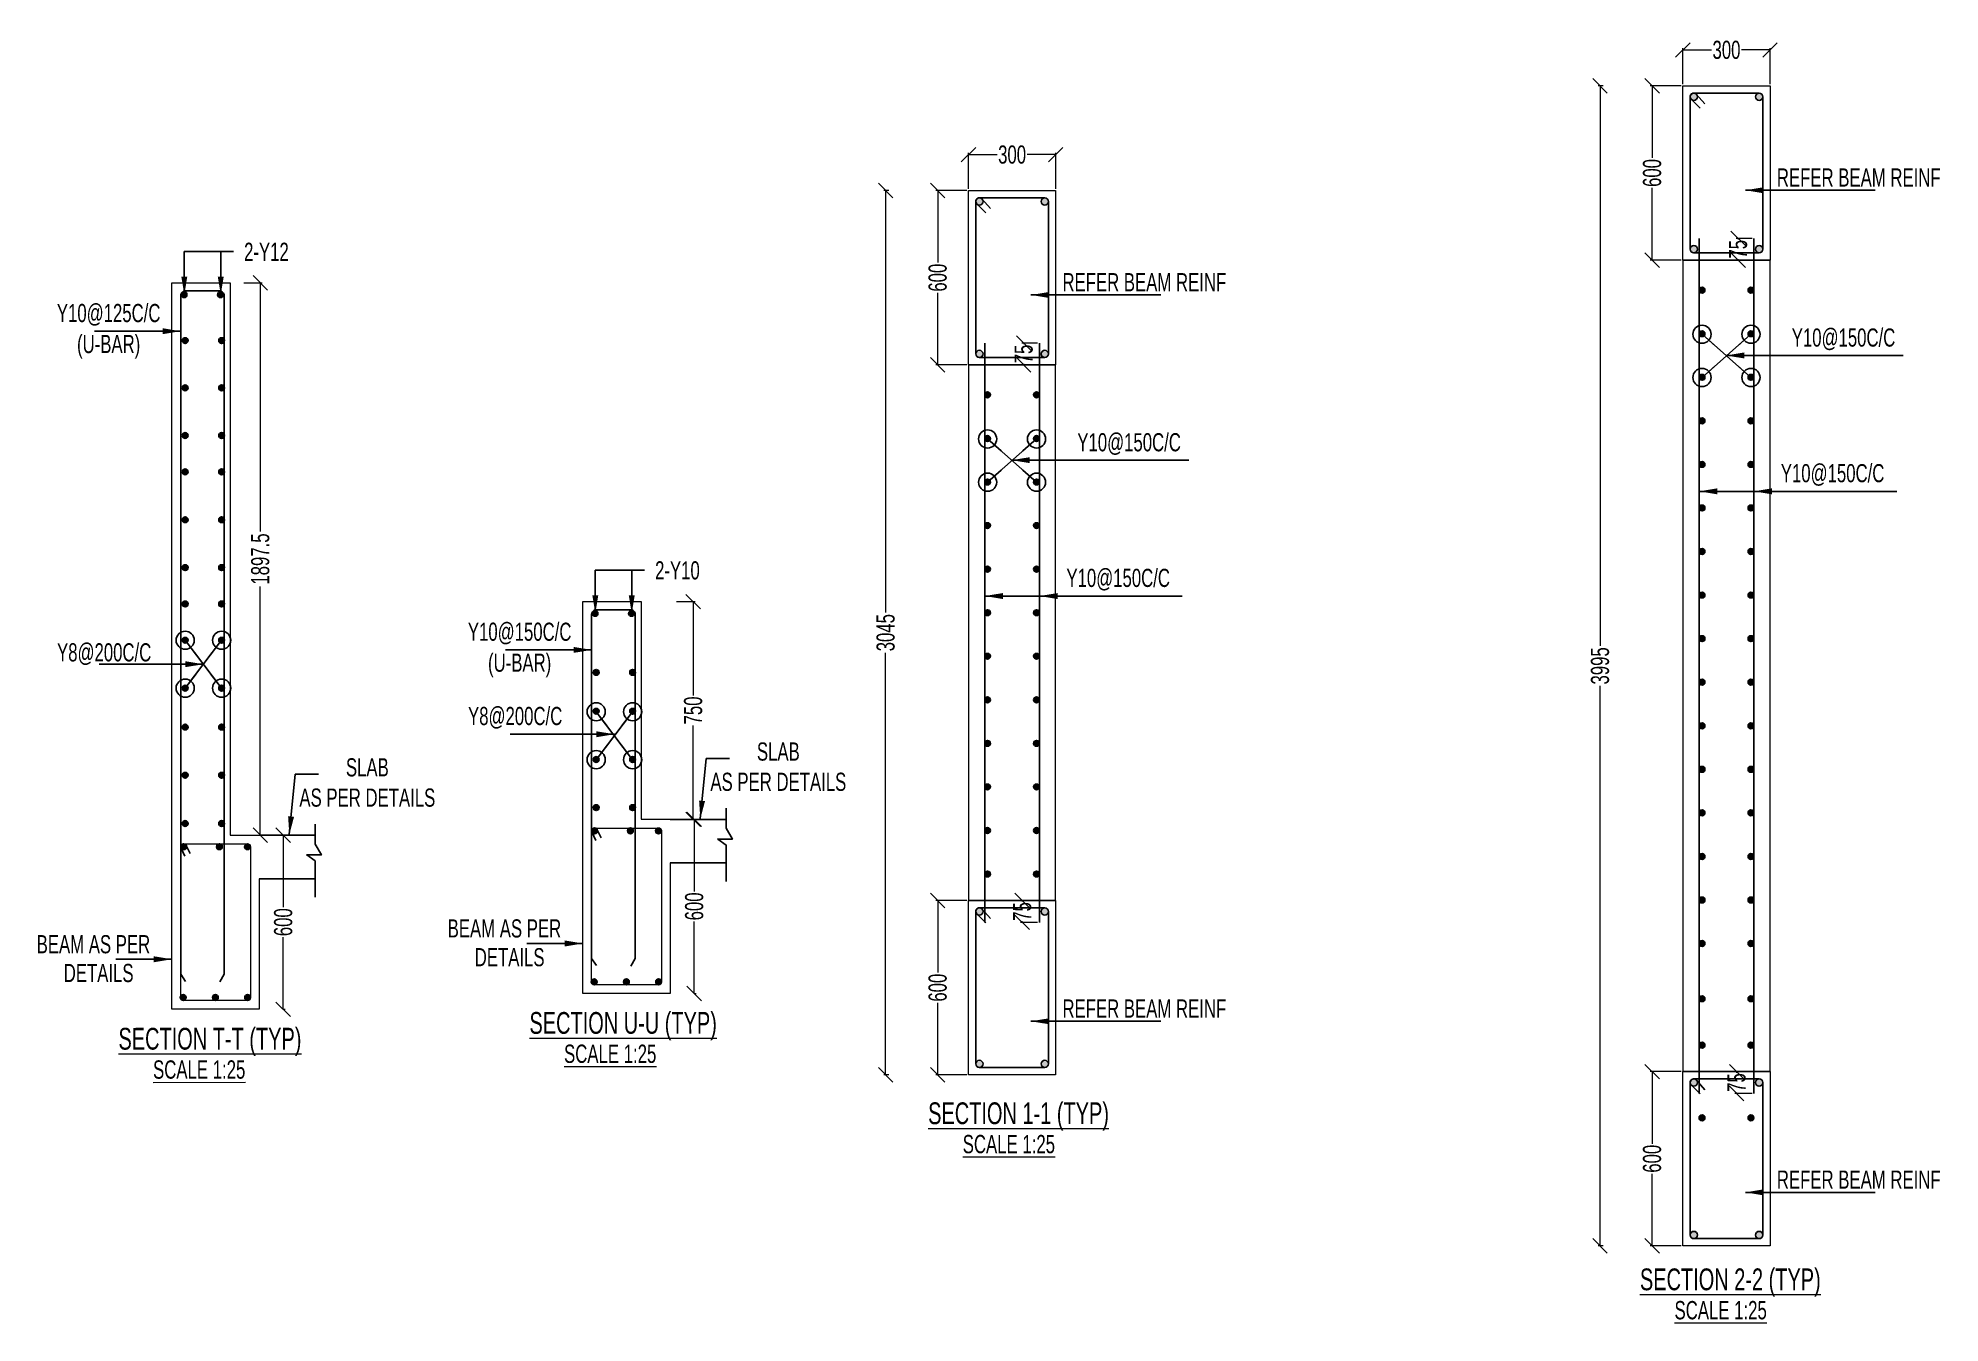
# Model space of a CAD drawing. Header units: millimetres. Extents: x -2697 to 288508, y -1308 to 60928.
# Drawn here: x 75511 to 82059, y 14988 to 19413 of the extents above; entities that cross this region are included whole.
import ezdxf

# ---------------------------------------------------------------- set-up
doc = ezdxf.new("R2010")
doc.units = ezdxf.units.MM
doc.header["$LTSCALE"] = 100
doc.linetypes.add('CONTINU', pattern=[0])
doc.layers.get('Defpoints').update_dxf_attribs({"color": 1, "lineweight": 0})
for name, color, linetype in [('-STR-BEAM', 7, 'CONTINU'), ('dim', 8, 'Continuous'), ('rein', 3, 'Continuous'), ('STEEL1', 3, 'Continuous'), ('TEXT', 2, 'Continuous')]:
    doc.layers.add(name, color=color, linetype=linetype)
doc.layers.add('Column outline', color=5, linetype='Continuous', lineweight=0)
doc.layers.add('SEC TEXT', color=9, linetype='Continuous', lineweight=18)
doc.styles.add('sd', font='ARIALN.TTF')
doc.styles.add('SOBHA', font='swisscl.ttf', dxfattribs={"width": 0.9})
doc.dimstyles.new('S--25', dxfattribs={"dimscale": 25, "dimtxt": 2.5, "dimasz": 2, "dimexe": 0.25, "dimexo": 0.25, "dimgap": 0.1, "dimtad": 0, "dimdec": 0, "dimrnd": 0.0005, "dimzin": 0, "dimdsep": 46, "dimtxsty": 'SOBHA', "dimblk": 'OBLIQUE', "dimcen": 0.09, "dimclrd": 8, "dimclre": 8, "dimclrt": 6, "dimadec": 0, "dimazin": 0, "dimtfac": 1, "dimtdec": 0, "dimtofl": 0, "dimtmove": 0, "dimatfit": 3, "dimfxl": 0.18, "dimtolj": 1, "dimtzin": 0, "dimlwd": -1, "dimlwe": -1, "dimarcsym": 0})
doc.dimstyles.new('S-25', dxfattribs={"dimscale": 25, "dimtxt": 2.5, "dimasz": 2.5, "dimexe": 0.25, "dimexo": 0.25, "dimgap": 0.1, "dimtad": 0, "dimdec": 0, "dimrnd": 0.0005, "dimzin": 0, "dimdsep": 46, "dimtxsty": 'SOBHA', "dimblk": 'OBLIQUE', "dimcen": 0.09, "dimclrd": 8, "dimclre": 8, "dimclrt": 6, "dimadec": 0, "dimazin": 0, "dimtfac": 1, "dimtdec": 0, "dimtofl": 0, "dimtmove": 0, "dimatfit": 3, "dimfxl": 0.18, "dimtolj": 1, "dimtzin": 0, "dimlwd": -1, "dimlwe": -1, "dimarcsym": 0})

msp = doc.modelspace()

# ---------------------------------------------------------------- texts
at = {"layer": 'SEC TEXT', "color": 1, "linetype": 'ByBlock', "style": 'sd', "width": 0.8}
for s, height, p in [('%%USECTION U-U (TYP)', 75, (77202.9, 15983.4)), ('%%USECTION T-T (TYP)', 75, (75788.01, 15929.03)), ('%%USCALE 1:25', 63, (77321.97, 15883.3)), ('%%USCALE 1:25', 63, (75907.08, 15828.92)), ('%%USECTION 1-1 (TYP)', 75, (78575.43, 15672.3)), ('%%USCALE 1:25', 63, (78694.5, 15572.19)), ('%%USECTION 2-2 (TYP)', 75, (81025.81, 15100.37)), ('%%USCALE 1:25', 63, (81144.88, 15000.26))]:
    msp.add_text(s, height=height, rotation=0.010721, dxfattribs=at).set_placement(p)
at = {"layer": 'TEXT', "char_height": 62.5, "attachment_point": 5, "style": 'SOBHA'}
for s, insert in [('REFER BEAM REINF', (81779.07, 18932.35, 0)), ('2-Y12', (76297.36, 18676.52)), ('REFER BEAM REINF', (79319.69, 18571.75, 0)), ('Y10@125C/C', (75754.21, 18459.33, 0)), ('Y10@150C/C', (81726.63, 18374.93, 0)), ('(U-BAR)', (75754.21, 18349.57, 0)), ('Y10@150C/C', (79267.25, 18014.34, 0)), ('Y10@150C/C', (81689.02, 17907.84, 0)), ('2-Y10', (77712.24, 17579)), ('Y10@150C/C', (79229.64, 17547.25, 0)), ('Y10@150C/C', (77169.1, 17361.81, 0)), ('Y8@200C/C', (75738.78, 17290.88)), ('(U-BAR)', (77169.1, 17252.06, 0)), ('Y8@200C/C', (77153.67, 17071.64)), ('SLAB \\PAS PER DETAILS', (78059.65, 16902.99, 0)), ('SLAB \\PAS PER DETAILS', (76644.77, 16848.62, 0)), ('BEAM AS PER', (77116.71, 16345.93, 0)), ('BEAM AS PER', (75701.82, 16291.55, 0)), ('DETAILS', (77134.66, 16246.92)), ('DETAILS', (75719.78, 16192.54)), ('REFER BEAM REINF', (79319.69, 16070.54, 0)), ('REFER BEAM REINF', (81779.07, 15481.39, 0))]:
    msp.add_mtext(s, dxfattribs=dict(at, insert=insert))

# ---------------------------------------------------------------- blocks, each defined once
blk = doc.blocks.new('_Oblique')
at = {"color": 0, "linetype": 'ByBlock', "lineweight": -2}
blk.add_line((-0.5, -0.5), (0.5, 0.5), dxfattribs=at)
blk = doc.blocks.new('*D791')
at = {"layer": 'Column outline', "color": 8, "transparency": 16777216}
for p, q in [((76219.1, 18569.3), (76282.5, 18569.3)), ((76276.3, 18569.3), (76276.3, 17713.5)), ((76276.3, 16667.8), (76276.3, 17523.6)), ((76245.3, 16667.8), (76282.5, 16667.8))]:
    blk.add_line(p, q, dxfattribs=at)
at = {"layer": 'Defpoints', "color": 0, "transparency": 16777216}
for p in [(76212.9, 18569.3), (76276.3, 18569.3), (76239.1, 16667.8)]:
    blk.add_point(p, dxfattribs=at)
at = {"layer": 'Column outline', "color": 8, "transparency": 16777216, "xscale": 50, "yscale": 50, "zscale": 50}
for p, rotation in [((76276.3, 18569.3), 90), ((76276.3, 16667.8), 270)]:
    blk.add_blockref('_Oblique', p, dxfattribs=dict(at, rotation=rotation))
at = {"layer": 'Column outline', "color": 6, "transparency": 16777216, "insert": (76276.3, 17618.5), "char_height": 62.5, "attachment_point": 5, "rotation": 90, "style": 'SOBHA'}
blk.add_mtext('\\A1;1897.5', dxfattribs=at)
blk = doc.blocks.new('*D792')
at = {"layer": 'Column outline', "color": 8, "transparency": 16777216}
for p, q in [((76324.3, 16667.8), (76361.5, 16667.8)), ((76355.3, 16667.8), (76355.3, 16419.6)), ((76355.3, 16067.8), (76355.3, 16316.1)), ((76357.6, 16067.8), (76361.5, 16067.8))]:
    blk.add_line(p, q, dxfattribs=at)
at = {"layer": 'Defpoints', "color": 0, "transparency": 16777216}
for p in [(76318.1, 16667.8), (76351.4, 16067.8), (76355.3, 16067.8)]:
    blk.add_point(p, dxfattribs=at)
at = {"layer": 'Column outline', "color": 8, "transparency": 16777216, "xscale": 50, "yscale": 50, "zscale": 50}
for p, rotation in [((76355.3, 16667.8), 90), ((76355.3, 16067.8), 270)]:
    blk.add_blockref('_Oblique', p, dxfattribs=dict(at, rotation=rotation))
at = {"layer": 'Column outline', "color": 6, "transparency": 16777216, "insert": (76355.3, 16367.8), "char_height": 62.5, "attachment_point": 5, "rotation": 90, "style": 'SOBHA'}
blk.add_mtext('\\A1;600', dxfattribs=at)
blk = doc.blocks.new('*D793')
at = {"layer": 'Column outline', "color": 8, "transparency": 16777216}
for p, q in [((77739.2, 16722.2), (77776.4, 16722.2)), ((77770.2, 16722.2), (77770.2, 16473.9)), ((77770.2, 16122.2), (77770.2, 16370.5)), ((77772.5, 16122.2), (77776.4, 16122.2))]:
    blk.add_line(p, q, dxfattribs=at)
at = {"layer": 'Defpoints', "color": 0, "transparency": 16777216}
for p in [(77733, 16722.2), (77766.3, 16122.2), (77770.2, 16122.2)]:
    blk.add_point(p, dxfattribs=at)
at = {"layer": 'Column outline', "color": 8, "transparency": 16777216, "xscale": 50, "yscale": 50, "zscale": 50}
for p, rotation in [((77770.2, 16722.2), 90), ((77770.2, 16122.2), 270)]:
    blk.add_blockref('_Oblique', p, dxfattribs=dict(at, rotation=rotation))
at = {"layer": 'Column outline', "color": 6, "transparency": 16777216, "insert": (77770.2, 16422.2), "char_height": 62.5, "attachment_point": 5, "rotation": 90, "style": 'SOBHA'}
blk.add_mtext('\\A1;600', dxfattribs=at)
blk = doc.blocks.new('*D794')
at = {"layer": 'Column outline', "color": 8, "transparency": 16777216}
for p, q in [((77709.4, 17471.7), (77772.8, 17471.7)), ((77766.5, 17471.7), (77766.5, 17148.4)), ((77766.5, 16722.2), (77766.5, 17045.5)), ((77709.4, 16722.2), (77772.8, 16722.2))]:
    blk.add_line(p, q, dxfattribs=at)
at = {"layer": 'Defpoints', "color": 0, "transparency": 16777216}
for p in [(77703.2, 17471.7), (77766.5, 17471.7), (77703.2, 16722.2)]:
    blk.add_point(p, dxfattribs=at)
at = {"layer": 'Column outline', "color": 8, "transparency": 16777216, "xscale": 50, "yscale": 50, "zscale": 50}
for p, rotation in [((77766.5, 17471.7), 90), ((77766.5, 16722.2), 270)]:
    blk.add_blockref('_Oblique', p, dxfattribs=dict(at, rotation=rotation))
at = {"layer": 'Column outline', "color": 6, "transparency": 16777216, "insert": (77766.5, 17097), "char_height": 62.5, "attachment_point": 5, "rotation": 90, "style": 'SOBHA'}
blk.add_mtext('\\A1;750', dxfattribs=at)
blk = doc.blocks.new('*D800')
at = {"layer": 'Column outline', "color": 8, "transparency": 16777216}
for p, q in [((78714.4, 18893.6), (78714.4, 19017.3)), ((78714.4, 19011), (78812.7, 19011)), ((79014.4, 19011), (78916, 19011)), ((79014.4, 18893.6), (79014.4, 19017.3))]:
    blk.add_line(p, q, dxfattribs=at)
at = {"layer": 'Defpoints', "color": 0, "transparency": 16777216}
for p in [(78714.4, 19011), (78714.4, 18887.3, 0), (79014.4, 18887.3, 0)]:
    blk.add_point(p, dxfattribs=at)
at = {"layer": 'Column outline', "color": 8, "transparency": 16777216, "xscale": 50, "yscale": 50, "zscale": 50, "rotation": 180}
blk.add_blockref('_Oblique', (78714.4, 19011), dxfattribs=at)
at = {"layer": 'Column outline', "color": 8, "transparency": 16777216, "xscale": 50, "yscale": 50, "zscale": 50}
blk.add_blockref('_Oblique', (79014.4, 19011), dxfattribs=at)
at = {"layer": 'Column outline', "color": 6, "transparency": 16777216, "insert": (78864.4, 19011), "char_height": 62.5, "attachment_point": 5, "style": 'SOBHA'}
blk.add_mtext('\\A1;300', dxfattribs=at)
blk = doc.blocks.new('*D801')
at = {"layer": 'Column outline', "color": 8, "transparency": 16777216}
for p, q in [((78708.1, 18887.3), (78602, 18887.3)), ((78608.3, 18887.3), (78608.3, 18639.1)), ((78608.3, 18287.3), (78608.3, 18535.6)), ((78708.1, 18287.3), (78602, 18287.3))]:
    blk.add_line(p, q, dxfattribs=at)
at = {"layer": 'Defpoints', "color": 0, "transparency": 16777216}
for p in [(78608.3, 18887.3), (78714.4, 18887.3, 0), (78714.4, 18287.3, 0)]:
    blk.add_point(p, dxfattribs=at)
at = {"layer": 'Column outline', "color": 8, "transparency": 16777216, "xscale": 50, "yscale": 50, "zscale": 50}
for p, rotation in [((78608.3, 18887.3), 90), ((78608.3, 18287.3), 270)]:
    blk.add_blockref('_Oblique', p, dxfattribs=dict(at, rotation=rotation))
at = {"layer": 'Column outline', "color": 6, "transparency": 16777216, "insert": (78608.3, 18587.3), "char_height": 62.5, "attachment_point": 5, "rotation": 90, "style": 'SOBHA'}
blk.add_mtext('\\A1;600', dxfattribs=at)
blk = doc.blocks.new('*D802')
at = {"layer": 'Column outline', "color": 8, "transparency": 16777216}
for p, q in [((78708.1, 16442.3), (78602, 16442.3)), ((78608.3, 16442.3), (78608.3, 16194.1)), ((78608.3, 15842.3), (78608.3, 16090.6)), ((78708.1, 15842.3), (78602, 15842.3))]:
    blk.add_line(p, q, dxfattribs=at)
at = {"layer": 'Defpoints', "color": 0, "transparency": 16777216}
for p in [(78608.3, 16442.3), (78714.4, 16442.3, 0), (78714.4, 15842.3, 0)]:
    blk.add_point(p, dxfattribs=at)
at = {"layer": 'Column outline', "color": 8, "transparency": 16777216, "xscale": 50, "yscale": 50, "zscale": 50}
for p, rotation in [((78608.3, 16442.3), 90), ((78608.3, 15842.3), 270)]:
    blk.add_blockref('_Oblique', p, dxfattribs=dict(at, rotation=rotation))
at = {"layer": 'Column outline', "color": 6, "transparency": 16777216, "insert": (78608.3, 16142.3), "char_height": 62.5, "attachment_point": 5, "rotation": 90, "style": 'SOBHA'}
blk.add_mtext('\\A1;600', dxfattribs=at)
blk = doc.blocks.new('*D803')
at = {"layer": 'Column outline', "color": 8, "transparency": 16777216}
for p, q in [((78440, 18887.3), (78422.9, 18887.3)), ((78429.1, 18887.3), (78429.1, 17434)), ((78429.1, 15842.3), (78429.1, 17295.6)), ((78440, 15842.3), (78422.9, 15842.3))]:
    blk.add_line(p, q, dxfattribs=at)
at = {"layer": 'Defpoints', "color": 0, "transparency": 16777216}
for p in [(78446.2, 18887.3, 0), (78429.1, 15842.3), (78446.2, 15842.3, 0)]:
    blk.add_point(p, dxfattribs=at)
at = {"layer": 'Column outline', "color": 8, "transparency": 16777216, "xscale": 50, "yscale": 50, "zscale": 50}
for p, rotation in [((78429.1, 18887.3), 90), ((78429.1, 15842.3), 270)]:
    blk.add_blockref('_Oblique', p, dxfattribs=dict(at, rotation=rotation))
at = {"layer": 'Column outline', "color": 6, "transparency": 16777216, "insert": (78429.1, 17364.8), "char_height": 62.5, "attachment_point": 5, "rotation": 90, "style": 'SOBHA'}
blk.add_mtext('\\A1;3045', dxfattribs=at)
blk = doc.blocks.new('*D804')
at = {"layer": 'Column outline', "color": 8, "transparency": 16777216}
for p, q in [((78952.3, 18362.2), (78898.2, 18362.2)), ((78904.4, 18362.2), (78904.4, 18358.5)), ((78952.3, 18287.3), (78898.2, 18287.3)), ((78904.4, 18287.3), (78904.4, 18291))]:
    blk.add_line(p, q, dxfattribs=at)
at = {"layer": 'Defpoints', "color": 0, "transparency": 16777216}
for p in [(78958.6, 18362.2), (78904.4, 18287.3), (78958.6, 18287.3)]:
    blk.add_point(p, dxfattribs=at)
at = {"layer": 'Column outline', "color": 8, "transparency": 16777216, "xscale": 50, "yscale": 50, "zscale": 50}
for p, rotation in [((78904.4, 18362.2), 90), ((78904.4, 18287.3), 270)]:
    blk.add_blockref('_Oblique', p, dxfattribs=dict(at, rotation=rotation))
at = {"layer": 'Column outline', "color": 6, "transparency": 16777216, "insert": (78904.4, 18324.7), "char_height": 62.5, "attachment_point": 5, "rotation": 90, "style": 'SOBHA'}
blk.add_mtext('\\A1;75', dxfattribs=at)
blk = doc.blocks.new('*D805')
at = {"layer": 'Column outline', "color": 8, "transparency": 16777216}
for p, q in [((78952.3, 16442.3), (78893.1, 16442.3)), ((78899.3, 16442.3), (78899.3, 16438.6)), ((78899.3, 16367.3), (78899.3, 16371)), ((78952.3, 16367.3), (78893.1, 16367.3))]:
    blk.add_line(p, q, dxfattribs=at)
at = {"layer": 'Defpoints', "color": 0, "transparency": 16777216}
for p in [(78899.3, 16442.3), (78958.6, 16442.3), (78958.6, 16367.3)]:
    blk.add_point(p, dxfattribs=at)
at = {"layer": 'Column outline', "color": 8, "transparency": 16777216, "xscale": 50, "yscale": 50, "zscale": 50}
for p, rotation in [((78899.3, 16442.3), 90), ((78899.3, 16367.3), 270)]:
    blk.add_blockref('_Oblique', p, dxfattribs=dict(at, rotation=rotation))
at = {"layer": 'Column outline', "color": 6, "transparency": 16777216, "insert": (78899.3, 16404.8), "char_height": 62.5, "attachment_point": 5, "rotation": 90, "style": 'SOBHA'}
blk.add_mtext('\\A1;75', dxfattribs=at)
blk = doc.blocks.new('*D807')
at = {"layer": 'Column outline', "color": 8, "transparency": 16777216}
for p, q in [((81173.7, 19254.2), (81173.7, 19377.9)), ((81173.7, 19371.6), (81272.1, 19371.6)), ((81473.7, 19371.6), (81375.4, 19371.6)), ((81473.7, 19254.2), (81473.7, 19377.9))]:
    blk.add_line(p, q, dxfattribs=at)
at = {"layer": 'Defpoints', "color": 0, "transparency": 16777216}
for p in [(81173.7, 19371.6), (81173.7, 19247.9, 0), (81473.7, 19247.9, 0)]:
    blk.add_point(p, dxfattribs=at)
at = {"layer": 'Column outline', "color": 8, "transparency": 16777216, "xscale": 50, "yscale": 50, "zscale": 50, "rotation": 180}
blk.add_blockref('_Oblique', (81173.7, 19371.6), dxfattribs=at)
at = {"layer": 'Column outline', "color": 8, "transparency": 16777216, "xscale": 50, "yscale": 50, "zscale": 50}
blk.add_blockref('_Oblique', (81473.7, 19371.6), dxfattribs=at)
at = {"layer": 'Column outline', "color": 6, "transparency": 16777216, "insert": (81323.7, 19371.6), "char_height": 62.5, "attachment_point": 5, "style": 'SOBHA'}
blk.add_mtext('\\A1;300', dxfattribs=at)
blk = doc.blocks.new('*D808')
at = {"layer": 'Column outline', "color": 8, "transparency": 16777216}
for p, q in [((81167.5, 19247.9), (81061.4, 19247.9)), ((81067.7, 19247.9), (81067.7, 18999.7)), ((81067.7, 18647.9), (81067.7, 18896.2)), ((81167.5, 18647.9), (81061.4, 18647.9))]:
    blk.add_line(p, q, dxfattribs=at)
at = {"layer": 'Defpoints', "color": 0, "transparency": 16777216}
for p in [(81067.7, 19247.9), (81173.7, 19247.9, 0), (81173.7, 18647.9, 0)]:
    blk.add_point(p, dxfattribs=at)
at = {"layer": 'Column outline', "color": 8, "transparency": 16777216, "xscale": 50, "yscale": 50, "zscale": 50}
for p, rotation in [((81067.7, 19247.9), 90), ((81067.7, 18647.9), 270)]:
    blk.add_blockref('_Oblique', p, dxfattribs=dict(at, rotation=rotation))
at = {"layer": 'Column outline', "color": 6, "transparency": 16777216, "insert": (81067.7, 18947.9), "char_height": 62.5, "attachment_point": 5, "rotation": 90, "style": 'SOBHA'}
blk.add_mtext('\\A1;600', dxfattribs=at)
blk = doc.blocks.new('*D806')
at = {"layer": 'Column outline', "color": 8, "transparency": 16777216}
for p, q in [((81167.5, 15853.2), (81061.4, 15853.2)), ((81067.7, 15853.2), (81067.7, 15604.9)), ((81067.7, 15253.2), (81067.7, 15501.4)), ((81167.5, 15253.2), (81061.4, 15253.2))]:
    blk.add_line(p, q, dxfattribs=at)
at = {"layer": 'Defpoints', "color": 0, "transparency": 16777216}
for p in [(81067.7, 15853.2), (81173.7, 15853.2, 0), (81173.7, 15253.2, 0)]:
    blk.add_point(p, dxfattribs=at)
at = {"layer": 'Column outline', "color": 8, "transparency": 16777216, "xscale": 50, "yscale": 50, "zscale": 50}
for p, rotation in [((81067.7, 15853.2), 90), ((81067.7, 15253.2), 270)]:
    blk.add_blockref('_Oblique', p, dxfattribs=dict(at, rotation=rotation))
at = {"layer": 'Column outline', "color": 6, "transparency": 16777216, "insert": (81067.7, 15553.2), "char_height": 62.5, "attachment_point": 5, "rotation": 90, "style": 'SOBHA'}
blk.add_mtext('\\A1;600', dxfattribs=at)
blk = doc.blocks.new('*D811')
at = {"layer": 'Column outline', "color": 8, "transparency": 16777216}
for p, q in [((80899.3, 19247.9), (80882.3, 19247.9)), ((80888.5, 19247.9), (80888.5, 17319.8)), ((80888.5, 15253.2), (80888.5, 17181.3)), ((80899.3, 15253.2), (80882.3, 15253.2))]:
    blk.add_line(p, q, dxfattribs=at)
at = {"layer": 'Defpoints', "color": 0, "transparency": 16777216}
for p in [(80905.6, 19247.9, 0), (80888.5, 15253.2), (80905.6, 15253.2, 0)]:
    blk.add_point(p, dxfattribs=at)
at = {"layer": 'Column outline', "color": 8, "transparency": 16777216, "xscale": 50, "yscale": 50, "zscale": 50}
for p, rotation in [((80888.5, 19247.9), 90), ((80888.5, 15253.2), 270)]:
    blk.add_blockref('_Oblique', p, dxfattribs=dict(at, rotation=rotation))
at = {"layer": 'Column outline', "color": 6, "transparency": 16777216, "insert": (80888.5, 17250.5), "char_height": 62.5, "attachment_point": 5, "rotation": 90, "style": 'SOBHA'}
blk.add_mtext('\\A1;3995', dxfattribs=at)
blk = doc.blocks.new('*D809')
at = {"layer": 'Column outline', "color": 8, "transparency": 16777216}
for p, q in [((81411.7, 18722.8), (81357.6, 18722.8)), ((81363.8, 18722.8), (81363.8, 18719.1)), ((81411.7, 18647.9), (81357.6, 18647.9)), ((81363.8, 18647.9), (81363.8, 18651.6))]:
    blk.add_line(p, q, dxfattribs=at)
at = {"layer": 'Defpoints', "color": 0, "transparency": 16777216}
for p in [(81418, 18722.8), (81363.8, 18647.9), (81418, 18647.9)]:
    blk.add_point(p, dxfattribs=at)
at = {"layer": 'Column outline', "color": 8, "transparency": 16777216, "xscale": 50, "yscale": 50, "zscale": 50}
for p, rotation in [((81363.8, 18722.8), 90), ((81363.8, 18647.9), 270)]:
    blk.add_blockref('_Oblique', p, dxfattribs=dict(at, rotation=rotation))
at = {"layer": 'Column outline', "color": 6, "transparency": 16777216, "insert": (81363.8, 18685.3), "char_height": 62.5, "attachment_point": 5, "rotation": 90, "style": 'SOBHA'}
blk.add_mtext('\\A1;75', dxfattribs=at)
blk = doc.blocks.new('*D810')
at = {"layer": 'Column outline', "color": 8, "transparency": 16777216}
for p, q in [((81411.7, 15853.2), (81352.4, 15853.2)), ((81358.7, 15853.2), (81358.7, 15849.4)), ((81358.7, 15778.2), (81358.7, 15781.9)), ((81411.7, 15778.2), (81352.4, 15778.2))]:
    blk.add_line(p, q, dxfattribs=at)
at = {"layer": 'Defpoints', "color": 0, "transparency": 16777216}
for p in [(81358.7, 15853.2), (81418, 15853.2), (81418, 15778.2)]:
    blk.add_point(p, dxfattribs=at)
at = {"layer": 'Column outline', "color": 8, "transparency": 16777216, "xscale": 50, "yscale": 50, "zscale": 50}
for p, rotation in [((81358.7, 15853.2), 90), ((81358.7, 15778.2), 270)]:
    blk.add_blockref('_Oblique', p, dxfattribs=dict(at, rotation=rotation))
at = {"layer": 'Column outline', "color": 6, "transparency": 16777216, "insert": (81358.7, 15815.7), "char_height": 62.5, "attachment_point": 5, "rotation": 90, "style": 'SOBHA'}
blk.add_mtext('\\A1;75', dxfattribs=at)

# ---------------------------------------------------------------- dimensions: what is measured, and where the dimension line sits
at = {"layer": 'Column outline'}
for base, p1, p2, picture, middle in [((81173.73, 19371.63, 0), (81473.73, 19247.92, 0), (81173.73, 19247.92, 0), '*D807', (81323.73, 19371.63, 0)), ((78714.35, 19011.03, 0), (79014.35, 18887.32, 0), (78714.35, 18887.32, 0), '*D800', (78864.35, 19011.03, 0))]:
    dim = msp.add_linear_dim(base=base, p1=p1, p2=p2, dimstyle='S--25', override={"dimtmove": 1}, dxfattribs=at)
    dim.commit()
    dim.dimension.update_dxf_attribs({"geometry": picture, "text_midpoint": middle})
for base, p1, p2, picture, middle in [((80888.51, 15253.16), (80905.59, 19247.92, 0), (80905.59, 15253.16, 0), '*D811', (80888.51, 17250.54)), ((81067.66, 19247.92, 0), (81173.73, 18647.92, 0), (81173.73, 19247.92, 0), '*D808', (81067.66, 18947.92, 0)), ((78429.13, 15842.32), (78446.21, 18887.32, 0), (78446.21, 15842.32, 0), '*D803', (78429.13, 17364.82)), ((78608.28, 18887.32, 0), (78714.35, 18287.32, 0), (78714.35, 18887.32, 0), '*D801', (78608.28, 18587.32, 0)), ((81363.81, 18647.92), (81417.96, 18722.76), (81417.96, 18647.92), '*D809', (81363.81, 18685.34)), ((78904.42, 18287.32), (78958.58, 18362.16), (78958.58, 18287.32), '*D804', (78904.42, 18324.74)), ((77766.5, 17471.74), (77703.18, 16722.2), (77703.18, 17471.74), '*D794', (77766.5, 17096.97)), ((77770.16, 16122.2), (77732.96, 16722.2), (77766.26, 16122.2), '*D793', (77770.16, 16422.2)), ((76355.27, 16067.83), (76318.07, 16667.83), (76351.37, 16067.83), '*D792', (76355.27, 16367.83)), ((78608.28, 16442.32, 0), (78714.35, 15842.32, 0), (78714.35, 16442.32, 0), '*D802', (78608.28, 16142.32, 0)), ((78899.31, 16442.32), (78958.58, 16367.32), (78958.58, 16442.32), '*D805', (78899.31, 16404.82)), ((81067.66, 15853.16, 0), (81173.73, 15253.16, 0), (81173.73, 15853.16, 0), '*D806', (81067.66, 15553.16, 0)), ((81358.69, 15853.16), (81417.96, 15778.16), (81417.96, 15853.16), '*D810', (81358.69, 15815.66))]:
    dim = msp.add_linear_dim(base=base, p1=p1, p2=p2, angle=90, dimstyle='S--25', override={"dimtmove": 1}, dxfattribs=at)
    dim.commit()
    dim.dimension.update_dxf_attribs({"geometry": picture, "text_midpoint": middle})
dim = msp.add_linear_dim(base=(76276.27, 18569.26), p1=(76239.07, 16667.83), p2=(76212.85, 18569.26), angle=90, text='1897.5', dimstyle='S--25', override={"dimdec": 1, "dimtmove": 1}, dxfattribs=at)
dim.commit()
dim.dimension.update_dxf_attribs({"geometry": '*D791', "text_midpoint": (76276.27, 17618.54)})

# ---------------------------------------------------------------- hatches: boundary and pattern name
at = {"layer": 'rein', "ltscale": 10}
h = msp.add_hatch(color=256, dxfattribs=at)
h.dxf.hatch_style = 1
h.paths.add_polyline_path([(76023.91, 18528.77, 1), (76003.91, 18528.77, 1)])
h = msp.add_hatch(color=256, dxfattribs=at)
h.dxf.hatch_style = 1
h.paths.add_polyline_path([(76149.27, 18528.77, 1), (76129.27, 18528.77, 1)])
h = msp.add_hatch(color=256, dxfattribs=at)
h.dxf.hatch_style = 1
h.paths.add_polyline_path([(81249.47, 18544.26, 1), (81229.47, 18544.26, 1)])
h = msp.add_hatch(color=256, dxfattribs=at)
h.dxf.hatch_style = 1
h.paths.add_polyline_path([(81417.96, 18544.26, 1), (81397.96, 18544.26, 1)])
h = msp.add_hatch(color=256, dxfattribs=at)
h.dxf.hatch_style = 1
h.paths.add_polyline_path([(81249.47, 18394.26, 1), (81229.47, 18394.26, 1)])
h = msp.add_hatch(color=256, dxfattribs=at)
h.dxf.hatch_style = 1
h.paths.add_polyline_path([(81417.96, 18394.26, 1), (81397.96, 18394.26, 1)])
h = msp.add_hatch(color=256, dxfattribs=at)
h.dxf.hatch_style = 1
h.paths.add_polyline_path([(76027.76, 18370.64, 1), (76007.76, 18370.64, 1)])
h = msp.add_hatch(color=256, dxfattribs=at)
h.dxf.hatch_style = 1
h.paths.add_polyline_path([(76153.12, 18370.64, 1), (76133.12, 18370.64, 1)])
h = msp.add_hatch(color=256, dxfattribs=at)
h.dxf.hatch_style = 1
h.paths.add_polyline_path([(76027.76, 18208.07, -1), (76007.76, 18208.07, -1)])
h = msp.add_hatch(color=256, dxfattribs=at)
h.dxf.hatch_style = 1
h.paths.add_polyline_path([(76027.76, 18208.07, 1), (76007.76, 18208.07, 1)])
h = msp.add_hatch(color=256, dxfattribs=at)
h.dxf.hatch_style = 1
h.paths.add_polyline_path([(76153.12, 18208.07, -1), (76133.12, 18208.07, -1)])
h = msp.add_hatch(color=256, dxfattribs=at)
h.dxf.hatch_style = 1
h.paths.add_polyline_path([(76153.12, 18208.07, 1), (76133.12, 18208.07, 1)])
h = msp.add_hatch(color=256, dxfattribs=at)
h.dxf.hatch_style = 1
h.paths.add_polyline_path([(81249.47, 18244.26, 1), (81229.47, 18244.26, 1)])
h = msp.add_hatch(color=256, dxfattribs=at)
h.dxf.hatch_style = 1
h.paths.add_polyline_path([(81417.96, 18244.26, 1), (81397.96, 18244.26, 1)])
h = msp.add_hatch(color=256, dxfattribs=at)
h.dxf.hatch_style = 1
h.paths.add_polyline_path([(78790.09, 18183.67, 1), (78770.09, 18183.67, 1)])
h = msp.add_hatch(color=256, dxfattribs=at)
h.dxf.hatch_style = 1
h.paths.add_polyline_path([(78958.58, 18183.67, 1), (78938.58, 18183.67, 1)])
h = msp.add_hatch(color=256, dxfattribs=at)
h.dxf.hatch_style = 1
h.paths.add_polyline_path([(81249.47, 18094.26, -1), (81229.47, 18094.26, -1)])
h = msp.add_hatch(color=256, dxfattribs=at)
h.dxf.hatch_style = 1
h.paths.add_polyline_path([(81417.96, 18094.26, -1), (81397.96, 18094.26, -1)])
h = msp.add_hatch(color=256, dxfattribs=at)
h.dxf.hatch_style = 1
h.paths.add_polyline_path([(76027.76, 18043.78, -1), (76007.76, 18043.78, -1)])
h = msp.add_hatch(color=256, dxfattribs=at)
h.dxf.hatch_style = 1
h.paths.add_polyline_path([(76027.76, 18043.78, 1), (76007.76, 18043.78, 1)])
h = msp.add_hatch(color=256, dxfattribs=at)
h.dxf.hatch_style = 1
h.paths.add_polyline_path([(76153.12, 18043.78, -1), (76133.12, 18043.78, -1)])
h = msp.add_hatch(color=256, dxfattribs=at)
h.dxf.hatch_style = 1
h.paths.add_polyline_path([(76153.12, 18043.78, 1), (76133.12, 18043.78, 1)])
h = msp.add_hatch(color=256, dxfattribs=at)
h.dxf.hatch_style = 1
h.paths.add_polyline_path([(78790.09, 18033.67, 1), (78770.09, 18033.67, 1)])
h = msp.add_hatch(color=256, dxfattribs=at)
h.dxf.hatch_style = 1
h.paths.add_polyline_path([(78958.58, 18033.67, 1), (78938.58, 18033.67, 1)])
h = msp.add_hatch(color=256, dxfattribs=at)
h.dxf.hatch_style = 1
h.paths.add_polyline_path([(81249.47, 17944.26, -1), (81229.47, 17944.26, -1)])
h = msp.add_hatch(color=256, dxfattribs=at)
h.dxf.hatch_style = 1
h.paths.add_polyline_path([(81417.96, 17944.26, -1), (81397.96, 17944.26, -1)])
h = msp.add_hatch(color=256, dxfattribs=at)
h.dxf.hatch_style = 1
h.paths.add_polyline_path([(76027.76, 17918.78, 1), (76007.76, 17918.78, 1)])
h = msp.add_hatch(color=256, dxfattribs=at)
h.dxf.hatch_style = 1
h.paths.add_polyline_path([(76153.12, 17918.78, 1), (76133.12, 17918.78, 1)])
h = msp.add_hatch(color=256, dxfattribs=at)
h.dxf.hatch_style = 1
h.paths.add_polyline_path([(78790.09, 17883.67, 1), (78770.09, 17883.67, 1)])
h = msp.add_hatch(color=256, dxfattribs=at)
h.dxf.hatch_style = 1
h.paths.add_polyline_path([(78958.58, 17883.67, 1), (78938.58, 17883.67, 1)])
h = msp.add_hatch(color=256, dxfattribs=at)
h.dxf.hatch_style = 1
h.paths.add_polyline_path([(76027.76, 17753.78, -1), (76007.76, 17753.78, -1)])
h = msp.add_hatch(color=256, dxfattribs=at)
h.dxf.hatch_style = 1
h.paths.add_polyline_path([(76153.12, 17753.78, -1), (76133.12, 17753.78, -1)])
h = msp.add_hatch(color=256, dxfattribs=at)
h.dxf.hatch_style = 1
h.paths.add_polyline_path([(81249.47, 17794.26, 1), (81229.47, 17794.26, 1)])
h = msp.add_hatch(color=256, dxfattribs=at)
h.dxf.hatch_style = 1
h.paths.add_polyline_path([(81417.96, 17794.26, 1), (81397.96, 17794.26, 1)])
h = msp.add_hatch(color=256, dxfattribs=at)
h.dxf.hatch_style = 1
h.paths.add_polyline_path([(78790.09, 17733.67, -1), (78770.09, 17733.67, -1)])
h = msp.add_hatch(color=256, dxfattribs=at)
h.dxf.hatch_style = 1
h.paths.add_polyline_path([(78958.58, 17733.67, -1), (78938.58, 17733.67, -1)])
h = msp.add_hatch(color=256, dxfattribs=at)
h.dxf.hatch_style = 1
h.paths.add_polyline_path([(81249.47, 17644.26, -1), (81229.47, 17644.26, -1)])
h = msp.add_hatch(color=256, dxfattribs=at)
h.dxf.hatch_style = 1
h.paths.add_polyline_path([(81417.96, 17644.26, -1), (81397.96, 17644.26, -1)])
h = msp.add_hatch(color=256, dxfattribs=at)
h.dxf.hatch_style = 1
h.paths.add_polyline_path([(76027.76, 17588.78, -1), (76007.76, 17588.78, -1)])
h = msp.add_hatch(color=256, dxfattribs=at)
h.dxf.hatch_style = 1
h.paths.add_polyline_path([(76153.12, 17588.78, -1), (76133.12, 17588.78, -1)])
h = msp.add_hatch(color=256, dxfattribs=at)
h.dxf.hatch_style = 1
h.paths.add_polyline_path([(78790.09, 17583.67, -1), (78770.09, 17583.67, -1)])
h = msp.add_hatch(color=256, dxfattribs=at)
h.dxf.hatch_style = 1
h.paths.add_polyline_path([(78958.58, 17583.67, -1), (78938.58, 17583.67, -1)])
h = msp.add_hatch(color=256, dxfattribs=at)
h.dxf.hatch_style = 1
h.paths.add_polyline_path([(81249.47, 17494.26, -1), (81229.47, 17494.26, -1)])
h = msp.add_hatch(color=256, dxfattribs=at)
h.dxf.hatch_style = 1
h.paths.add_polyline_path([(81417.96, 17494.26, -1), (81397.96, 17494.26, -1)])
h = msp.add_hatch(color=256, dxfattribs=at)
h.dxf.hatch_style = 1
h.paths.add_polyline_path([(76027.76, 17463.78, 1), (76007.76, 17463.78, 1)])
h = msp.add_hatch(color=256, dxfattribs=at)
h.dxf.hatch_style = 1
h.paths.add_polyline_path([(76027.76, 17463.78, -1), (76007.76, 17463.78, -1)])
h = msp.add_hatch(color=256, dxfattribs=at)
h.dxf.hatch_style = 1
h.paths.add_polyline_path([(76153.12, 17463.78, 1), (76133.12, 17463.78, 1)])
h = msp.add_hatch(color=256, dxfattribs=at)
h.dxf.hatch_style = 1
h.paths.add_polyline_path([(76153.12, 17463.78, -1), (76133.12, 17463.78, -1)])
h = msp.add_hatch(color=256, dxfattribs=at)
h.dxf.hatch_style = 1
h.paths.add_polyline_path([(77438.8, 17431.25, 1), (77418.8, 17431.25, 1)])
h = msp.add_hatch(color=256, dxfattribs=at)
h.dxf.hatch_style = 1
h.paths.add_polyline_path([(77564.16, 17431.25, 1), (77544.16, 17431.25, 1)])
h = msp.add_hatch(color=256, dxfattribs=at)
h.dxf.hatch_style = 1
h.paths.add_polyline_path([(78790.09, 17433.67, 1), (78770.09, 17433.67, 1)])
h = msp.add_hatch(color=256, dxfattribs=at)
h.dxf.hatch_style = 1
h.paths.add_polyline_path([(78958.58, 17433.67, 1), (78938.58, 17433.67, 1)])
h = msp.add_hatch(color=256, dxfattribs=at)
h.dxf.hatch_style = 1
h.paths.add_polyline_path([(81249.47, 17344.26, -1), (81229.47, 17344.26, -1)])
h = msp.add_hatch(color=256, dxfattribs=at)
h.dxf.hatch_style = 1
h.paths.add_polyline_path([(81417.96, 17344.26, -1), (81397.96, 17344.26, -1)])
h = msp.add_hatch(color=256, dxfattribs=at)
h.dxf.hatch_style = 1
h.paths.add_polyline_path([(76027.76, 17338.78, 1), (76007.76, 17338.78, 1)])
h = msp.add_hatch(color=256, dxfattribs=at)
h.dxf.hatch_style = 1
h.paths.add_polyline_path([(76153.12, 17338.78, 1), (76133.12, 17338.78, 1)])
h = msp.add_hatch(color=256, dxfattribs=at)
h.dxf.hatch_style = 1
h.paths.add_polyline_path([(78790.09, 17283.67, -1), (78770.09, 17283.67, -1)])
h = msp.add_hatch(color=256, dxfattribs=at)
h.dxf.hatch_style = 1
h.paths.add_polyline_path([(78958.58, 17283.67, -1), (78938.58, 17283.67, -1)])
h = msp.add_hatch(color=256, dxfattribs=at)
h.dxf.hatch_style = 1
h.paths.add_polyline_path([(77442.64, 17228.16, 1), (77422.64, 17228.16, 1)])
h = msp.add_hatch(color=256, dxfattribs=at)
h.dxf.hatch_style = 1
h.paths.add_polyline_path([(77568.01, 17228.16, 1), (77548.01, 17228.16, 1)])
h = msp.add_hatch(color=256, dxfattribs=at)
h.dxf.hatch_style = 1
h.paths.add_polyline_path([(76027.76, 17173.78, 1), (76007.76, 17173.78, 1)])
h = msp.add_hatch(color=256, dxfattribs=at)
h.dxf.hatch_style = 1
h.paths.add_polyline_path([(76153.12, 17173.78, 1), (76133.12, 17173.78, 1)])
h = msp.add_hatch(color=256, dxfattribs=at)
h.dxf.hatch_style = 1
h.paths.add_polyline_path([(81249.47, 17194.26, 1), (81229.47, 17194.26, 1)])
h = msp.add_hatch(color=256, dxfattribs=at)
h.dxf.hatch_style = 1
h.paths.add_polyline_path([(81417.96, 17194.26, 1), (81397.96, 17194.26, 1)])
h = msp.add_hatch(color=256, dxfattribs=at)
h.dxf.hatch_style = 1
h.paths.add_polyline_path([(77442.64, 17094.16, 1), (77422.64, 17094.16, 1)])
h = msp.add_hatch(color=256, dxfattribs=at)
h.dxf.hatch_style = 1
h.paths.add_polyline_path([(77568.01, 17094.16, 1), (77548.01, 17094.16, 1)])
h = msp.add_hatch(color=256, dxfattribs=at)
h.dxf.hatch_style = 1
h.paths.add_polyline_path([(78790.09, 17133.67, -1), (78770.09, 17133.67, -1)])
h = msp.add_hatch(color=256, dxfattribs=at)
h.dxf.hatch_style = 1
h.paths.add_polyline_path([(78958.58, 17133.67, -1), (78938.58, 17133.67, -1)])
h = msp.add_hatch(color=256, dxfattribs=at)
h.dxf.hatch_style = 1
h.paths.add_polyline_path([(76027.76, 17039.78, 1), (76007.76, 17039.78, 1)])
h = msp.add_hatch(color=256, dxfattribs=at)
h.dxf.hatch_style = 1
h.paths.add_polyline_path([(76153.12, 17039.78, 1), (76133.12, 17039.78, 1)])
h = msp.add_hatch(color=256, dxfattribs=at)
h.dxf.hatch_style = 1
h.paths.add_polyline_path([(81249.47, 17044.26, 1), (81229.47, 17044.26, 1)])
h = msp.add_hatch(color=256, dxfattribs=at)
h.dxf.hatch_style = 1
h.paths.add_polyline_path([(81417.96, 17044.26, 1), (81397.96, 17044.26, 1)])
h = msp.add_hatch(color=256, dxfattribs=at)
h.dxf.hatch_style = 1
h.paths.add_polyline_path([(78790.09, 16983.67, -1), (78770.09, 16983.67, -1)])
h = msp.add_hatch(color=256, dxfattribs=at)
h.dxf.hatch_style = 1
h.paths.add_polyline_path([(78958.58, 16983.67, -1), (78938.58, 16983.67, -1)])
h = msp.add_hatch(color=256, dxfattribs=at)
h.dxf.hatch_style = 1
h.paths.add_polyline_path([(77442.64, 16928.16, 1), (77422.64, 16928.16, 1)])
h = msp.add_hatch(color=256, dxfattribs=at)
h.dxf.hatch_style = 1
h.paths.add_polyline_path([(77568.01, 16928.16, 1), (77548.01, 16928.16, 1)])
h = msp.add_hatch(color=256, dxfattribs=at)
h.dxf.hatch_style = 1
h.paths.add_polyline_path([(81249.47, 16894.26, -1), (81229.47, 16894.26, -1)])
h = msp.add_hatch(color=256, dxfattribs=at)
h.dxf.hatch_style = 1
h.paths.add_polyline_path([(81417.96, 16894.26, -1), (81397.96, 16894.26, -1)])
h = msp.add_hatch(color=256, dxfattribs=at)
h.dxf.hatch_style = 1
h.paths.add_polyline_path([(76027.76, 16873.78, 1), (76007.76, 16873.78, 1)])
h = msp.add_hatch(color=256, dxfattribs=at)
h.dxf.hatch_style = 1
h.paths.add_polyline_path([(76153.12, 16873.78, 1), (76133.12, 16873.78, 1)])
h = msp.add_hatch(color=256, dxfattribs=at)
h.dxf.hatch_style = 1
h.paths.add_polyline_path([(78790.09, 16833.67, 1), (78770.09, 16833.67, 1)])
h = msp.add_hatch(color=256, dxfattribs=at)
h.dxf.hatch_style = 1
h.paths.add_polyline_path([(78958.58, 16833.67, 1), (78938.58, 16833.67, 1)])
h = msp.add_hatch(color=256, dxfattribs=at)
h.dxf.hatch_style = 1
h.paths.add_polyline_path([(77442.64, 16762.31, 1), (77422.64, 16762.31, 1)])
h = msp.add_hatch(color=256, dxfattribs=at)
h.dxf.hatch_style = 1
h.paths.add_polyline_path([(77568.01, 16762.31, 1), (77548.01, 16762.31, 1)])
h = msp.add_hatch(color=256, dxfattribs=at)
h.dxf.hatch_style = 1
h.paths.add_polyline_path([(76027.76, 16707.93, 1), (76007.76, 16707.93, 1)])
h = msp.add_hatch(color=256, dxfattribs=at)
h.dxf.hatch_style = 1
h.paths.add_polyline_path([(76153.12, 16707.93, 1), (76133.12, 16707.93, 1)])
h = msp.add_hatch(color=256, dxfattribs=at)
h.dxf.hatch_style = 1
h.paths.add_polyline_path([(81249.47, 16744.26, 1), (81229.47, 16744.26, 1)])
h = msp.add_hatch(color=256, dxfattribs=at)
h.dxf.hatch_style = 1
h.paths.add_polyline_path([(81417.96, 16744.26, 1), (81397.96, 16744.26, 1)])
h = msp.add_hatch(color=256, dxfattribs=at)
h.dxf.hatch_style = 1
h.paths.add_polyline_path([(76022.43, 16627.84, 1), (76002.43, 16627.84, 1)])
h = msp.add_hatch(color=256, dxfattribs=at)
h.dxf.hatch_style = 1
h.paths.add_polyline_path([(76145.43, 16627.84, 1), (76125.43, 16627.84, 1)])
h = msp.add_hatch(color=256, dxfattribs=at)
h.dxf.hatch_style = 1
h.paths.add_polyline_path([(76222.26, 16627.67, -1), (76242.26, 16627.67, -1)])
h = msp.add_hatch(color=256, dxfattribs=at)
h.dxf.hatch_style = 1
h.paths.add_polyline_path([(77437.31, 16682.21, 1), (77417.31, 16682.21, 1)])
h = msp.add_hatch(color=256, dxfattribs=at)
h.dxf.hatch_style = 1
h.paths.add_polyline_path([(77560.31, 16682.21, 1), (77540.31, 16682.21, 1)])
h = msp.add_hatch(color=256, dxfattribs=at)
h.dxf.hatch_style = 1
h.paths.add_polyline_path([(77637.15, 16682.05, -1), (77657.15, 16682.05, -1)])
h = msp.add_hatch(color=256, dxfattribs=at)
h.dxf.hatch_style = 1
h.paths.add_polyline_path([(78790.09, 16683.67, 1), (78770.09, 16683.67, 1)])
h = msp.add_hatch(color=256, dxfattribs=at)
h.dxf.hatch_style = 1
h.paths.add_polyline_path([(78958.58, 16683.67, 1), (78938.58, 16683.67, 1)])
h = msp.add_hatch(color=256, dxfattribs=at)
h.dxf.hatch_style = 1
h.paths.add_polyline_path([(81249.47, 16594.26, 1), (81229.47, 16594.26, 1)])
h = msp.add_hatch(color=256, dxfattribs=at)
h.dxf.hatch_style = 1
h.paths.add_polyline_path([(81417.96, 16594.26, 1), (81397.96, 16594.26, 1)])
h = msp.add_hatch(color=256, dxfattribs=at)
h.dxf.hatch_style = 1
h.paths.add_polyline_path([(78790.09, 16533.67, -1), (78770.09, 16533.67, -1)])
h = msp.add_hatch(color=256, dxfattribs=at)
h.dxf.hatch_style = 1
h.paths.add_polyline_path([(78958.58, 16533.67, -1), (78938.58, 16533.67, -1)])
h = msp.add_hatch(color=256, dxfattribs=at)
h.dxf.hatch_style = 1
h.paths.add_polyline_path([(81249.47, 16444.26, 1), (81229.47, 16444.26, 1)])
h = msp.add_hatch(color=256, dxfattribs=at)
h.dxf.hatch_style = 1
h.paths.add_polyline_path([(81417.96, 16444.26, 1), (81397.96, 16444.26, 1)])
h = msp.add_hatch(color=256, dxfattribs=at)
h.dxf.hatch_style = 1
h.paths.add_polyline_path([(81249.47, 16294.26, -1), (81229.47, 16294.26, -1)])
h = msp.add_hatch(color=256, dxfattribs=at)
h.dxf.hatch_style = 1
h.paths.add_polyline_path([(81417.96, 16294.26, -1), (81397.96, 16294.26, -1)])
h = msp.add_hatch(color=256, dxfattribs=at)
h.dxf.hatch_style = 1
h.paths.add_polyline_path([(77435.48, 16162.66, -1), (77415.48, 16162.66, -1)])
h = msp.add_hatch(color=256, dxfattribs=at)
h.dxf.hatch_style = 1
h.paths.add_polyline_path([(77546.48, 16162.66, -1), (77526.48, 16162.66, -1)])
h = msp.add_hatch(color=256, dxfattribs=at)
h.dxf.hatch_style = 1
h.paths.add_polyline_path([(77637.57, 16162.66, 1), (77657.57, 16162.66, 1)])
h = msp.add_hatch(color=256, dxfattribs=at)
h.dxf.hatch_style = 1
h.paths.add_polyline_path([(76020.59, 16108.28, -1), (76000.59, 16108.28, -1)])
h = msp.add_hatch(color=256, dxfattribs=at)
h.dxf.hatch_style = 1
h.paths.add_polyline_path([(76131.59, 16108.28, -1), (76111.59, 16108.28, -1)])
h = msp.add_hatch(color=256, dxfattribs=at)
h.dxf.hatch_style = 1
h.paths.add_polyline_path([(76222.68, 16108.28, 1), (76242.68, 16108.28, 1)])
h = msp.add_hatch(color=256, dxfattribs=at)
h.dxf.hatch_style = 1
h.paths.add_polyline_path([(81249.47, 16104.19, -1), (81229.47, 16104.19, -1)])
h = msp.add_hatch(color=256, dxfattribs=at)
h.dxf.hatch_style = 1
h.paths.add_polyline_path([(81417.96, 16104.19, -1), (81397.96, 16104.19, -1)])
h = msp.add_hatch(color=256, dxfattribs=at)
h.dxf.hatch_style = 1
h.paths.add_polyline_path([(81249.47, 15944.51, -1), (81229.47, 15944.51, -1)])
h = msp.add_hatch(color=256, dxfattribs=at)
h.dxf.hatch_style = 1
h.paths.add_polyline_path([(81417.96, 15944.51, -1), (81397.96, 15944.51, -1)])
h = msp.add_hatch(color=256, dxfattribs=at)
h.dxf.hatch_style = 1
h.paths.add_polyline_path([(81249.47, 15694.26, -1), (81229.47, 15694.26, -1)])
h = msp.add_hatch(color=256, dxfattribs=at)
h.dxf.hatch_style = 1
h.paths.add_polyline_path([(81417.96, 15694.26, -1), (81397.96, 15694.26, -1)])
at = {"layer": 'STEEL1', "ltscale": 7}
h = msp.add_hatch(color=256, dxfattribs=at)
h.dxf.hatch_style = 1
edge = h.paths.add_edge_path()
edge.add_arc((81211.23, 19210.4), 12.5, 0, 360)
edge = h.paths.add_edge_path()
edge.add_arc((81436.23, 19210.37), 12.5, 0, 360)
edge = h.paths.add_edge_path()
edge.add_arc((81436.23, 18685.37), 12.5, 0, 360)
edge = h.paths.add_edge_path()
edge.add_arc((81211.23, 18685.4), 12.5, 0, 360)
h = msp.add_hatch(color=256, dxfattribs=at)
h.dxf.hatch_style = 1
edge = h.paths.add_edge_path()
edge.add_arc((78751.85, 18849.81), 12.5, 0, 360)
edge = h.paths.add_edge_path()
edge.add_arc((78976.85, 18849.78), 12.5, 0, 360)
edge = h.paths.add_edge_path()
edge.add_arc((78976.85, 18324.78), 12.5, 0, 360)
edge = h.paths.add_edge_path()
edge.add_arc((78751.85, 18324.81), 12.5, 0, 360)
h = msp.add_hatch(color=256, dxfattribs=at)
h.dxf.hatch_style = 1
edge = h.paths.add_edge_path()
edge.add_arc((78751.85, 16404.81), 12.5, 0, 360)
edge = h.paths.add_edge_path()
edge.add_arc((78976.85, 16404.78), 12.5, 0, 360)
edge = h.paths.add_edge_path()
edge.add_arc((78976.85, 15879.78), 12.5, 0, 360)
edge = h.paths.add_edge_path()
edge.add_arc((78751.85, 15879.81), 12.5, 0, 360)
h = msp.add_hatch(color=256, dxfattribs=at)
h.dxf.hatch_style = 1
edge = h.paths.add_edge_path()
edge.add_arc((81211.23, 15815.65), 12.5, 0, 360)
edge = h.paths.add_edge_path()
edge.add_arc((81436.23, 15815.62), 12.5, 0, 360)
edge = h.paths.add_edge_path()
edge.add_arc((81436.23, 15290.62), 12.5, 0, 360)
edge = h.paths.add_edge_path()
edge.add_arc((81211.23, 15290.65), 12.5, 0, 360)

# ---------------------------------------------------------------- linework, layer by layer
at = {"layer": '-STR-BEAM'}
for p, q in [((81473.73, 18647.92, 0), (81173.73, 18647.92, 0)), ((81473.73, 18647.92, 0), (81173.73, 18647.92, 0)), ((79014.35, 18287.32, 0), (78714.35, 18287.32, 0)), ((79014.35, 18287.32, 0), (78714.35, 18287.32, 0)), ((78714.35, 16442.32, 0), (79014.35, 16442.32, 0)), ((78714.35, 16442.32, 0), (79014.35, 16442.32, 0)), ((81173.73, 15853.16, 0), (81473.73, 15853.16, 0)), ((81173.73, 15853.16, 0), (81473.73, 15853.16, 0))]:
    msp.add_line(p, q, dxfattribs=at)
for p, q in [((77687.26, 16721.74), (77880.43, 16721.74)), ((76272.37, 16667.37), (76465.55, 16667.37)), ((77687.26, 16571.74), (77879.64, 16571.74)), ((76272.37, 16517.37), (76464.76, 16517.37))]:
    msp.add_line(p, q)
for points in [[(76465.55, 16705.94), (76465.55, 16636.69), (76486.61, 16599.63), (76436.25, 16599.63), (76464.76, 16578.74), (76464.76, 16453.86)], [(77880.43, 16760.32), (77880.43, 16691.07), (77901.5, 16654.01), (77851.14, 16654.01), (77879.64, 16633.12), (77879.64, 16508.23)]]:
    msp.add_lwpolyline(points)
at = {"layer": 'Column outline', "color": 7}
for p, q in [((81173.73, 18647.92, 0), (81173.73, 19247.92, 0)), ((81173.73, 19247.92, 0), (81473.73, 19247.92, 0)), ((81473.73, 19247.92, 0), (81473.73, 18647.92, 0)), ((78714.35, 18287.32, 0), (78714.35, 18887.32, 0)), ((78714.35, 18887.32, 0), (79014.35, 18887.32, 0)), ((79014.35, 18887.32, 0), (79014.35, 18287.32, 0)), ((81173.73, 18647.92, 0), (81173.73, 15853.16, 0)), ((81473.73, 15853.16, 0), (81473.73, 18647.92, 0)), ((78714.35, 18287.32, 0), (78714.35, 16442.32, 0)), ((79014.35, 16442.32, 0), (79014.35, 18287.32, 0)), ((78714.35, 15842.32, 0), (78714.35, 16442.32, 0)), ((79014.35, 16442.32, 0), (79014.35, 15842.32, 0)), ((81173.73, 15253.16, 0), (81173.73, 15853.16, 0)), ((81473.73, 15853.16, 0), (81473.73, 15253.16, 0)), ((79014.35, 15842.32, 0), (78714.35, 15842.32, 0)), ((81473.73, 15253.16, 0), (81173.73, 15253.16, 0))]:
    msp.add_line(p, q, dxfattribs=at)
for points in [[(75972.14, 16667.83), (75972.14, 18569.26), (76172.14, 18569.26), (76172.14, 16667.83)], [(77387.03, 16722.2), (77387.03, 17471.74), (77587.03, 17471.74), (77587.03, 16722.2)], [(77687.26, 16571.74), (77687.26, 16122.2), (77387.03, 16122.2), (77387.03, 16722.2)], [(77587.03, 16722.2), (77687.26, 16722.2), (77687.26, 16721.74)], [(76272.37, 16517.37), (76272.37, 16067.83), (75972.14, 16067.83), (75972.14, 16667.83)], [(76172.14, 16667.83), (76272.37, 16667.83), (76272.37, 16667.37)]]:
    msp.add_lwpolyline(points, dxfattribs=at)
at = {"layer": 'Column outline', "color": 3}
for points in [[(76232.37, 16097.83), (76012.14, 16097.83, -0.4142136), (76002.14, 16107.83), (76002.14, 16627.83, -0.4142136), (76012.14, 16637.83), (76232.37, 16637.83, -0.4142136), (76242.37, 16627.83), (76242.37, 16107.83, -0.4142136)], [(77647.26, 16152.2), (77427.03, 16152.2, -0.4142136), (77417.03, 16162.2), (77417.03, 16682.2, -0.4142136), (77427.03, 16692.2), (77647.26, 16692.2, -0.4142136), (77657.26, 16682.2), (77657.26, 16162.2, -0.4142136)]]:
    msp.add_lwpolyline(points, format="xyb", close=True, dxfattribs=at)
at = {"layer": 'rein', "color": 3, "ltscale": 10}
for p, q in [((76020.48, 16633.75, 0), (76034.29, 16604.3, 0)), ((77417.43, 16679.44, 0), (77431.07, 16649.36, 0)), ((77435.37, 16688.13, 0), (77449.17, 16658.68, 0)), ((76002.54, 16625.07, 0), (76016.19, 16594.99, 0))]:
    msp.add_line(p, q, dxfattribs=at)
for points in [[(76018.99, 16163.94), (76002.14, 16188.67), (76002.14, 18525.49, -0.4142136), (76018.14, 18541.49), (76136.14, 18541.49, -0.4142136), (76152.14, 18525.49), (76152.14, 16188.67), (76137.11, 16162.08)], [(77433.88, 16218.31), (77417.03, 16243.05), (77417.03, 17427.98, -0.4142136), (77433.03, 17443.98), (77551.03, 17443.98, -0.4142136), (77567.03, 17427.98), (77567.03, 16243.05), (77551.99, 16216.46)]]:
    msp.add_lwpolyline(points, format="xyb", dxfattribs=at)
at = {"layer": 'rein', "ltscale": 10}
for centre in [(76013.91, 18528.77), (76139.27, 18528.77), (81239.47, 18544.26), (81407.96, 18544.26), (81239.47, 18394.26), (81407.96, 18394.26), (76017.76, 18370.64, 0), (76143.12, 18370.64, 0), (76017.76, 18208.07, 0), (76017.76, 18208.07, 0), (76143.12, 18208.07, 0), (76143.12, 18208.07, 0), (81239.47, 18244.26), (81407.96, 18244.26), (78780.09, 18183.67), (78948.58, 18183.67), (81239.47, 18094.26), (81407.96, 18094.26), (76017.76, 18043.78, 0), (76017.76, 18043.78, 0), (76143.12, 18043.78, 0), (76143.12, 18043.78, 0), (78780.09, 18033.67), (78948.58, 18033.67), (81239.47, 17944.26), (81407.96, 17944.26), (76017.76, 17918.78, 0), (76143.12, 17918.78, 0), (78780.09, 17883.67), (78948.58, 17883.67), (76017.76, 17753.78, 0), (76143.12, 17753.78, 0), (81239.47, 17794.26), (81407.96, 17794.26), (78780.09, 17733.67), (78948.58, 17733.67), (81239.47, 17644.26), (81407.96, 17644.26), (76017.76, 17588.78, 0), (76143.12, 17588.78, 0), (78780.09, 17583.67), (78948.58, 17583.67), (81239.47, 17494.26), (81407.96, 17494.26), (76017.76, 17463.78, 0), (76017.76, 17463.78, 0), (76143.12, 17463.78, 0), (76143.12, 17463.78, 0), (77428.8, 17431.25), (77554.16, 17431.25), (78780.09, 17433.67), (78948.58, 17433.67), (81239.47, 17344.26), (81407.96, 17344.26), (76017.76, 17338.78, 0), (76143.12, 17338.78, 0), (78780.09, 17283.67), (78948.58, 17283.67), (77432.64, 17228.16, 0), (77558.01, 17228.16, 0), (76017.76, 17173.78, 0), (76143.12, 17173.78, 0), (81239.47, 17194.26), (81407.96, 17194.26), (77432.64, 17094.16, 0), (77558.01, 17094.16, 0), (78780.09, 17133.67), (78948.58, 17133.67), (76017.76, 17039.78, 0), (76143.12, 17039.78, 0), (81239.47, 17044.26), (81407.96, 17044.26), (78780.09, 16983.67), (78948.58, 16983.67), (77432.64, 16928.16, 0), (77558.01, 16928.16, 0), (81239.47, 16894.26), (81407.96, 16894.26), (76017.76, 16873.78, 0), (76143.12, 16873.78, 0), (78780.09, 16833.67), (78948.58, 16833.67), (77432.64, 16762.31, 0), (77558.01, 16762.31, 0), (76017.76, 16707.93, 0), (76143.12, 16707.93, 0), (81239.47, 16744.26), (81407.96, 16744.26), (76012.43, 16627.84, 0), (76135.43, 16627.84, 0), (76232.26, 16627.67, 0), (77427.31, 16682.21, 0), (77550.31, 16682.21, 0), (77647.15, 16682.05, 0), (78780.09, 16683.67), (78948.58, 16683.67), (81239.47, 16594.26), (81407.96, 16594.26), (78780.09, 16533.67), (78948.58, 16533.67), (81239.47, 16444.26), (81407.96, 16444.26), (81239.47, 16294.26), (81407.96, 16294.26), (77425.48, 16162.66), (77536.48, 16162.66), (77647.57, 16162.66), (76010.59, 16108.28), (76121.59, 16108.28), (76232.68, 16108.28), (81239.47, 16104.19), (81407.96, 16104.19), (81239.47, 15944.51), (81407.96, 15944.51), (81239.47, 15694.26), (81407.96, 15694.26)]:
    msp.add_circle(centre, 10, dxfattribs=at)
at = {"layer": 'STEEL1', "ltscale": 7}
for p, q in [((81229.51, 18722.76), (81229.51, 15778.16)), ((81417.96, 18722.76), (81417.96, 15778.16)), ((78770.13, 18362.16), (78770.13, 16367.32)), ((78958.58, 18362.16), (78958.58, 16367.32))]:
    msp.add_line(p, q, dxfattribs=at)
at = {"layer": 'STEEL1', "ltscale": 7, "elevation": 0}
for points in [[(81249.43, 19185.62), (81219.85, 19219.46, 0.6590671), (81198.73, 19210.4), (81198.73, 18685.43, 0.4142136), (81211.23, 18672.93), (81436.23, 18672.9, 0.4142136), (81448.73, 18685.4), (81448.73, 19210.4, 0.4142136), (81436.23, 19222.9), (81211.42, 19222.93, 0.6427123), (81201.97, 19202.24), (81233.69, 19171.45)], [(78790.05, 18825.02), (78760.46, 18858.87, 0.6590671), (78739.35, 18849.81), (78739.35, 18324.83, 0.4142136), (78751.85, 18312.33), (78976.85, 18312.31, 0.4142136), (78989.35, 18324.81), (78989.35, 18849.81, 0.4142136), (78976.85, 18862.31), (78752.04, 18862.33, 0.6427123), (78742.59, 18841.65), (78774.31, 18810.86)], [(78790.05, 16380.02), (78760.46, 16413.87, 0.6590671), (78739.35, 16404.81), (78739.35, 15879.83, 0.4142136), (78751.85, 15867.33), (78976.85, 15867.31, 0.4142136), (78989.35, 15879.81), (78989.35, 16404.81, 0.4142136), (78976.85, 16417.31), (78752.04, 16417.33, 0.6427123), (78742.59, 16396.65), (78774.31, 16365.86)], [(81249.43, 15790.86), (81219.85, 15824.71, 0.6590671), (81198.73, 15815.65), (81198.73, 15290.68, 0.4142136), (81211.23, 15278.18), (81436.23, 15278.15, 0.4142136), (81448.73, 15290.65), (81448.73, 15815.65, 0.4142136), (81436.23, 15828.15), (81211.42, 15828.18, 0.6427123), (81201.97, 15807.49), (81233.69, 15776.7)]]:
    msp.add_lwpolyline(points, format="xyb", dxfattribs=at)
at = {"layer": 'STEEL1', "ltscale": 7}
for centre in [(81211.23, 19210.4, 0), (81436.23, 19210.37, 0), (78751.85, 18849.81, 0), (78976.85, 18849.78, 0), (81211.23, 18685.4, 0), (81436.23, 18685.37, 0), (78751.85, 18324.81, 0), (78976.85, 18324.78, 0), (78751.85, 16404.81, 0), (78976.85, 16404.78, 0), (78751.85, 15879.81, 0), (78976.85, 15879.78, 0), (81211.23, 15815.65, 0), (81436.23, 15815.62, 0), (81211.23, 15290.65, 0), (81436.23, 15290.62, 0)]:
    msp.add_circle(centre, 12.5, dxfattribs=at)

msp.set_redraw_order([(e.dxf.handle, doc.entitydb.next_handle()) for e in msp.query("TEXT MTEXT ATTDEF DIMENSION ARC_DIMENSION")])  # texts and dimensions are drawn at this point

# ---------------------------------------------------------------- leaders
at = {"layer": 'dim', "color": 5, "linetype": 'Continuous'}
for points, override in [([(81388.77, 18888.43), (81835.54, 18888.43)], {"dimarcsym": 1}), ([(76014.73, 18528.77), (76014.73, 18677.17), (76183.65, 18677.17)], {"dimarcsym": 1}), ([(76140.1, 18528.77), (76140.1, 18677.17)], {"dimarcsym": 1}), ([(78929.39, 18527.83), (79376.16, 18527.83)], {"dimarcsym": 1}), ([(76002.14, 18403.06), (75705.64, 18403.06)], {"dimarcsym": 1}), ([(81239.47, 18392.6, 0), (81407.96, 18243.6, 0)], {"dimldrblk": 'Origin', "dimarcsym": 1}), ([(81407.96, 18392.6, 0), (81239.47, 18243.6, 0)], {"dimldrblk": 'Origin', "dimarcsym": 1}), ([(81239.47, 18243.61, 0), (81407.96, 18392.61, 0)], {"dimldrblk": 'Origin', "dimarcsym": 1}), ([(81407.96, 18243.61, 0), (81239.47, 18392.61, 0)], {"dimldrblk": 'Origin', "dimarcsym": 1}), ([(81322.28, 18319.51), (81931.81, 18319.51)], {"dimarcsym": 1}), ([(78780.09, 18032.01, 0), (78948.58, 17883.01, 0)], {"dimldrblk": 'Origin', "dimarcsym": 1}), ([(78780.09, 17883.01, 0), (78948.58, 18032.01, 0)], {"dimldrblk": 'Origin', "dimarcsym": 1}), ([(78948.58, 18032.01, 0), (78780.09, 17883.01, 0)], {"dimldrblk": 'Origin', "dimarcsym": 1}), ([(78948.58, 17883.01, 0), (78780.09, 18032.01, 0)], {"dimldrblk": 'Origin', "dimarcsym": 1}), ([(78862.9, 17958.92), (79472.43, 17958.92)], {"dimarcsym": 1}), ([(81229.51, 17851.58), (81721.26, 17851.58)], {"dimarcsym": 1}), ([(81417.96, 17851.58), (81909.71, 17851.58)], {"dimarcsym": 1}), ([(77429.62, 17431.25), (77429.62, 17579.66), (77598.54, 17579.66)], {"dimarcsym": 1}), ([(77554.98, 17431.25), (77554.98, 17579.66)], {"dimarcsym": 1}), ([(78770.13, 17490.98), (79261.87, 17490.98)], {"dimarcsym": 1}), ([(78958.58, 17490.98), (79450.32, 17490.98)], {"dimarcsym": 1}), ([(76017.76, 17338.78), (76143.12, 17173.78)], {"dimldrblk": 'Origin', "dimarcsym": 1}), ([(76143.12, 17338.78), (76017.76, 17173.78)], {"dimldrblk": 'Origin', "dimarcsym": 1}), ([(76017.76, 17173.78), (76143.12, 17338.78)], {"dimldrblk": 'Origin', "dimarcsym": 1}), ([(76143.12, 17173.78), (76017.76, 17338.78)], {"dimldrblk": 'Origin', "dimarcsym": 1}), ([(77417.03, 17305.55), (77120.53, 17305.55)], {"dimarcsym": 1}), ([(76080.44, 17256.28), (75721.97, 17256.28)], {"dimarcsym": 1}), ([(77432.64, 17092.5), (77558.01, 16927.5)], {"dimldrblk": 'Origin', "dimarcsym": 1}), ([(77432.64, 16927.5), (77558.01, 17092.5)], {"dimldrblk": 'Origin', "dimarcsym": 1}), ([(77558.01, 17092.5), (77432.64, 16927.5)], {"dimldrblk": 'Origin', "dimarcsym": 1}), ([(77558.01, 16927.5), (77432.64, 17092.5)], {"dimldrblk": 'Origin', "dimarcsym": 1}), ([(77495.33, 17015.08), (77136.86, 17015.08)], {"dimarcsym": 1}), ([(77791.1, 16723.64), (77811.1, 16931.89), (77891.23, 16931.89)], {"dimarcsym": 1}), ([(76376.21, 16669.27), (76396.21, 16877.51), (76476.35, 16877.51)], {"dimarcsym": 1}), ([(77387.03, 16294.56), (77193.34, 16294.56)], {"dimarcsym": 1}), ([(75972.14, 16240.19), (75778.45, 16240.19)], {"dimarcsym": 1}), ([(78929.39, 16026.62), (79376.16, 16026.62)], {"dimarcsym": 1}), ([(81388.77, 15437.47), (81835.54, 15437.47)], {"dimarcsym": 1})]:
    msp.add_leader(points, dimstyle='S-25', override=override, dxfattribs=at)

doc.saveas('drawing.dxf')
